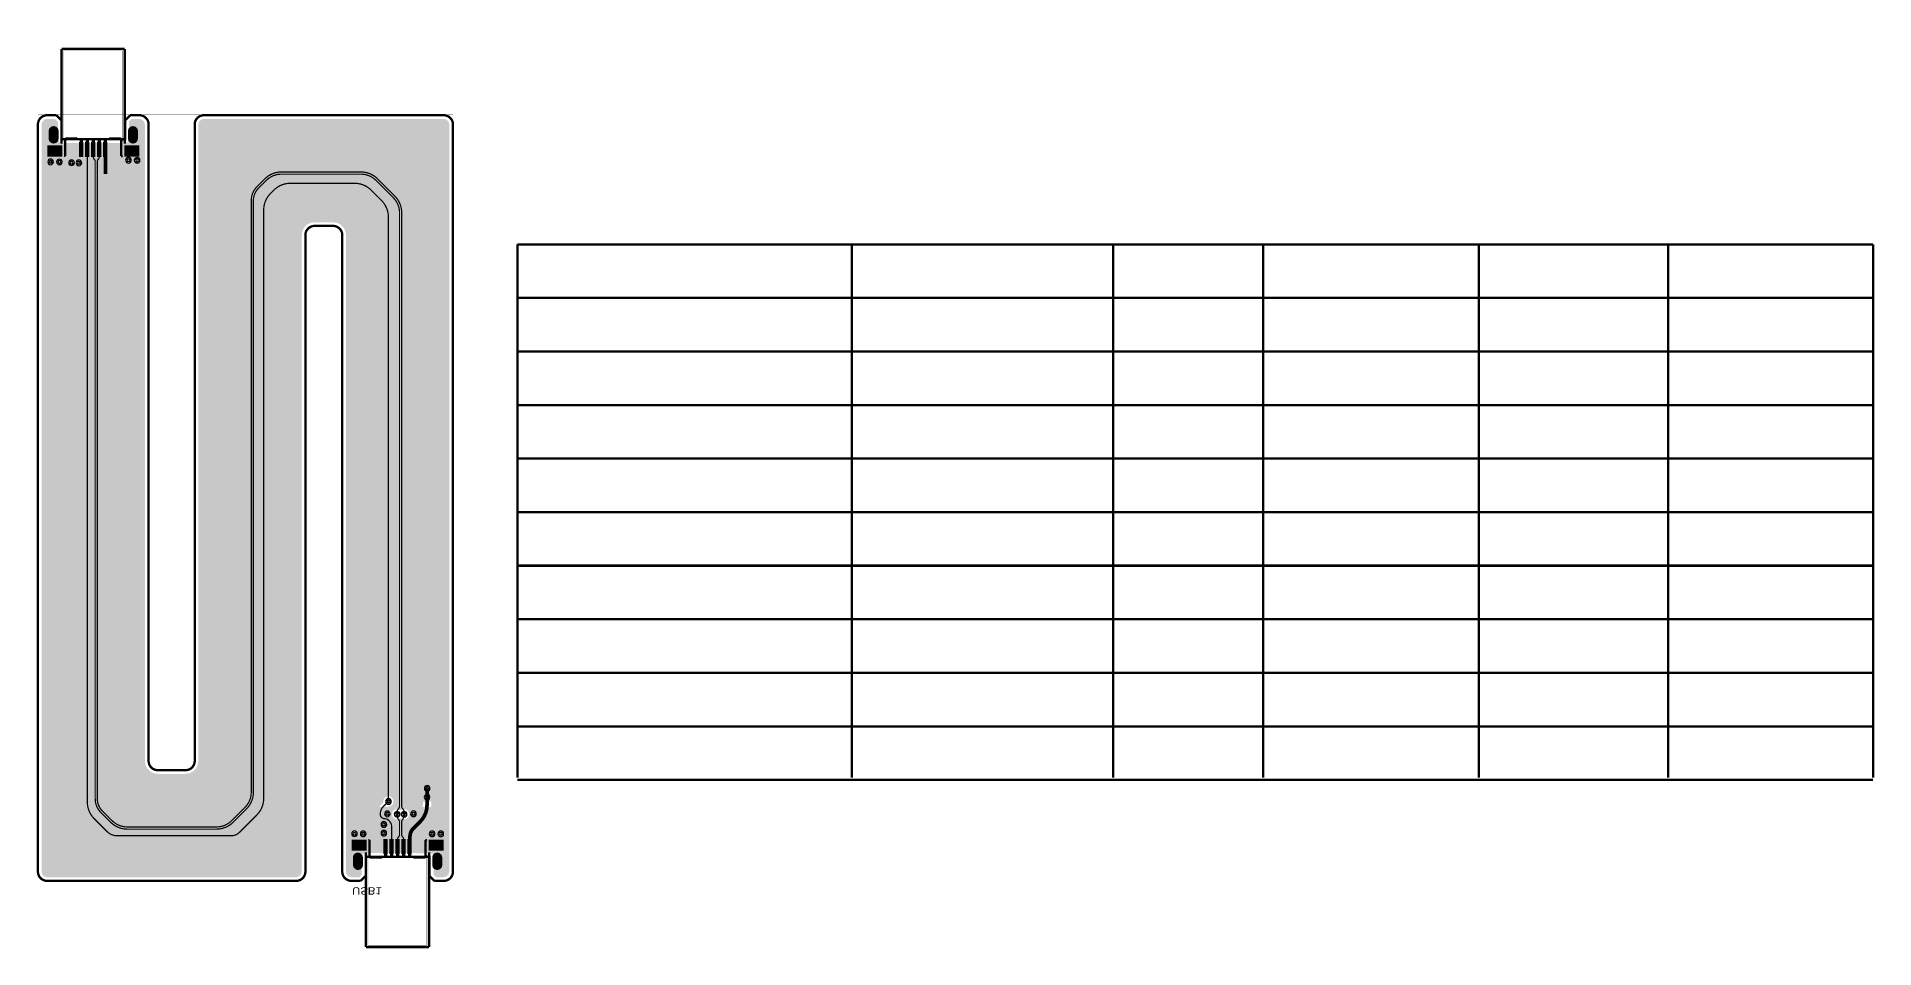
# Model space of a CAD drawing. Header units: millimetres. Extents: x -17 to 182, y -88 to 11.
import ezdxf
from ezdxf.enums import TextEntityAlignment as Align

# ---------------------------------------------------------------- set-up
doc = ezdxf.new("R2010")
doc.units = ezdxf.units.MM
doc.header["$MEASUREMENT"] = 0
for name, color, linetype, true_color in [('Board-Outline-Layer', 7, 'Continuous', 0xff00ff), ('Bottom-Layer', 7, 'Continuous', 0x0000ff), ('Bottom-Paste-Mask-Layer', 7, 'Continuous', 0x800000), ('Bottom-Silkscreen-Layer', 7, 'Continuous', 0x66cc33), ('Bottom-Solder-Mask-Layer', 7, 'Continuous', 0xaa00ff), ('Document-Layer', 7, 'Continuous', 0xffffff), ('Hole-Layer', 7, 'Continuous', 0x222222), ('Multi-Layer', 7, 'Continuous', 0xc0c0c0), ('Top-Layer', 7, 'Continuous', 0xff0000), ('Top-Paste-Mask-Layer', 7, 'Continuous', 0x808080), ('Top-Silkscreen-Layer', 7, 'Continuous', 0xffcc00), ('Top-Solder-Mask-Layer', 7, 'Continuous', 0x800080)]:
    doc.layers.add(name, color=color, linetype=linetype, true_color=true_color)
doc.styles.get("Standard").update_dxf_attribs({"font": 'arial.ttf'})

msp = doc.modelspace()

# ---------------------------------------------------------------- texts
at = {"layer": 'Bottom-Silkscreen-Layer', "text_generation_flag": 2, "width": 1.1}
msp.add_text('USB1', height=0.8, rotation=-180, dxfattribs=at).set_placement((17.07, -81.45), align=Align.BOTTOM_LEFT)

# ---------------------------------------------------------------- hatches: boundary and pattern name
at = {"layer": 'Bottom-Layer'}
for points in [[(25.5, -78), (23.73, -77.99), (23.73, -77.78), (23.78, -77.67), (23.79, -77.56), (23.79, -76.21), (23.85, -75.9), (24.03, -75.64), (24.77, -74.9), (25.23, -74.3), (25.53, -73.6), (25.65, -72.85), (25.65, -72.81), (25.65, -72.77), (25.65, -72.25), (25.75, -72.04), (25.75, -71.82), (25.66, -71.61), (25.66, -71.3), (25.76, -71.01), (25.7, -70.71), (25.5, -70.49), (25.2, -70.41), (24.91, -70.49), (24.7, -70.71), (24.64, -71.01), (24.75, -71.3), (24.75, -71.59), (24.65, -71.8), (24.65, -72.04), (24.74, -72.25), (24.74, -72.7), (24.74, -72.74), (24.73, -72.78), (24.66, -73.32), (24.46, -73.82), (24.12, -74.25), (23.38, -74.99), (23.12, -75.33), (22.95, -75.72), (22.88, -76.14), (22.83, -76.07), (22.78, -76.01), (22.77, -76), (22.77, -75.99), (22.77, -74.6), (22.87, -74.45), (22.95, -74.28), (23.18, -74.07), (23.27, -73.76), (23.17, -73.46), (22.93, -73.26), (22.61, -73.22), (22.33, -73.36), (22.04, -73.22), (21.72, -73.26), (21.48, -73.46), (21.38, -73.76), (21.47, -74.07), (21.7, -74.28), (21.78, -74.45), (21.88, -74.6), (21.88, -75.99), (21.88, -76), (21.87, -76.01), (21.79, -76.12), (21.72, -76.24), (21.7, -76.25), (21.68, -76.26), (21.68, -75.12), (21.59, -74.67), (21.34, -74.29), (21.21, -74.17), (20.97, -74), (20.68, -73.95), (20.64, -73.95), (20.55, -73.93), (20.47, -73.87), (20.46, -73.86), (20.45, -73.84), (20.45, -73.72), (20.51, -73.43), (20.68, -73.17), (20.91, -72.95), (21.19, -72.92), (21.42, -72.77), (21.55, -72.52), (21.54, -72.24), (21.4, -72), (21.16, -71.85), (20.88, -71.85), (20.63, -71.98), (20.47, -72.21), (20.45, -72.49), (20.22, -72.71), (20, -73.01), (19.85, -73.35), (19.8, -73.72), (19.8, -73.84), (19.86, -74.11), (20.01, -74.33), (20.3, -74.53), (20.64, -74.59), (20.68, -74.59), (20.72, -74.6), (20.75, -74.62), (20.88, -74.75), (20.99, -74.92), (21.03, -75.12), (21.03, -76.26), (20.95, -76.36), (20.92, -76.48), (20.92, -77.99), (18.5, -77.98), (18.3, -78.04), (18.15, -78.18), (18.09, -78.39), (18.09, -80.34), (17.83, -80.6), (17, -80.6), (16.7, -80.52), (16.48, -80.3), (16.4, -80), (16.4, -11), (16.33, -10.57), (16.14, -10.18), (15.82, -9.87), (15.43, -9.67), (15, -9.6), (13, -9.6), (12.57, -9.67), (12.18, -9.86), (11.87, -10.17), (11.67, -10.57), (11.6, -11), (11.6, -80), (11.52, -80.3), (11.3, -80.52), (11, -80.6), (-16, -80.6), (-16.3, -80.52), (-16.52, -80.3), (-16.6, -80), (-16.6, 1), (-16.52, 1.3), (-16.3, 1.52), (-16, 1.6), (-15.17, 1.6), (-14.92, 1.35), (-14.91, 1.34), (-14.91, 1.32), (-14.91, -0.61), (-14.85, -0.82), (-14.7, -0.96), (-14.5, -1.02), (-7.5, -1), (-7.3, -0.95), (-7.16, -0.8), (-7.1, -0.6), (-7.1, 1.33), (-6.83, 1.6), (-6, 1.6), (-5.7, 1.52), (-5.48, 1.3), (-5.4, 1), (-5.4, -68), (-5.33, -68.43), (-5.14, -68.82), (-4.83, -69.13), (-4.43, -69.33), (-4, -69.4), (-1, -69.4), (-0.57, -69.33), (-0.18, -69.14), (0.13, -68.82), (0.33, -68.43), (0.4, -68), (0.4, 1), (0.48, 1.3), (0.7, 1.52), (1, 1.6), (8, 1.6), (27, 1.6), (27.3, 1.52), (27.52, 1.3), (27.6, 1), (27.6, -80), (27.52, -80.3), (27.3, -80.52), (27, -80.6), (26.17, -80.6), (25.9, -80.33), (25.9, -78.4), (25.85, -78.2), (25.7, -78.05)], [(-15.8, 0.28), (-15.7, 0.57), (-15.45, 0.75), (-15.15, 0.75), (-14.9, 0.57), (-14.8, 0.28), (-14.8, -0.52), (-14.9, -0.82), (-15.15, -1), (-15.45, -1), (-15.7, -0.82), (-15.8, -0.52)], [(-7.2, 0.28), (-7.1, 0.57), (-6.85, 0.75), (-6.55, 0.75), (-6.3, 0.57), (-6.2, 0.28), (-6.2, -0.52), (-6.3, -0.82), (-6.55, -1), (-6.85, -1), (-7.1, -0.82), (-7.2, -0.52)], [(18.57, -76.58), (18.57, -77.68), (17.07, -77.68), (17.07, -76.58)], [(20.52, -78.03), (20.52, -76.53), (20.87, -76.53), (20.87, -78.03)], [(21.17, -78.03), (21.17, -76.53), (21.52, -76.53), (21.52, -78.03)], [(21.83, -78.03), (21.83, -76.53), (22.18, -76.53), (22.18, -78.03)], [(22.48, -78.03), (22.48, -76.53), (22.83, -76.53), (22.83, -78.03)], [(23.13, -78.03), (23.13, -76.53), (23.48, -76.53), (23.48, -78.03)], [(26.92, -76.58), (26.92, -77.68), (25.42, -77.68), (25.42, -76.58)], [(17.2, -78.48), (17.3, -78.18), (17.55, -78), (17.85, -78), (18.1, -78.18), (18.2, -78.48), (18.2, -79.28), (18.1, -79.57), (17.85, -79.75), (17.55, -79.75), (17.3, -79.57), (17.2, -79.28)], [(25.8, -78.48), (25.9, -78.18), (26.15, -78), (26.45, -78), (26.7, -78.18), (26.8, -78.48), (26.8, -79.28), (26.7, -79.57), (26.45, -79.75), (26.15, -79.75), (25.9, -79.57), (25.8, -79.28)]]:
    msp.add_hatch(color=256, dxfattribs=at).paths.add_polyline_path(points)
at = {"layer": 'Bottom-Paste-Mask-Layer'}
for points in [[(-15.8, 0.28), (-15.7, 0.57), (-15.45, 0.75), (-15.15, 0.75), (-14.9, 0.57), (-14.8, 0.28), (-14.8, -0.52), (-14.9, -0.82), (-15.15, -1), (-15.45, -1), (-15.7, -0.82), (-15.8, -0.52)], [(-7.2, 0.28), (-7.1, 0.57), (-6.85, 0.75), (-6.55, 0.75), (-6.3, 0.57), (-6.2, 0.28), (-6.2, -0.52), (-6.3, -0.82), (-6.55, -1), (-6.85, -1), (-7.1, -0.82), (-7.2, -0.52)], [(17.08, -77.68), (17.08, -76.58), (18.57, -76.58), (18.57, -77.68)], [(20.52, -78.48), (20.52, -76.48), (20.87, -76.48), (20.87, -78.48)], [(21.18, -78.48), (21.18, -76.48), (21.53, -76.48), (21.53, -78.48)], [(21.83, -78.48), (21.83, -76.48), (22.18, -76.48), (22.18, -78.48)], [(22.48, -78.48), (22.48, -76.48), (22.83, -76.48), (22.83, -78.48)], [(23.13, -78.48), (23.13, -76.48), (23.48, -76.48), (23.48, -78.48)], [(25.42, -77.68), (25.42, -76.58), (26.93, -76.58), (26.93, -77.68)], [(17.69, -79.78), (17.66, -79.77), (17.64, -79.77), (17.61, -79.77), (17.59, -79.76), (17.56, -79.76), (17.54, -79.75), (17.52, -79.74), (17.49, -79.73), (17.47, -79.72), (17.45, -79.71), (17.43, -79.7), (17.41, -79.68), (17.39, -79.67), (17.37, -79.65), (17.35, -79.63), (17.33, -79.62), (17.32, -79.6), (17.3, -79.58), (17.29, -79.56), (17.27, -79.54), (17.26, -79.51), (17.25, -79.49), (17.24, -79.47), (17.23, -79.45), (17.22, -79.42), (17.22, -79.4), (17.21, -79.37), (17.21, -79.35), (17.2, -79.32), (17.2, -79.3), (17.2, -79.28), (17.2, -78.48), (17.2, -78.45), (17.2, -78.43), (17.21, -78.4), (17.21, -78.38), (17.22, -78.35), (17.22, -78.33), (17.23, -78.3), (17.24, -78.28), (17.25, -78.26), (17.26, -78.24), (17.27, -78.21), (17.29, -78.19), (17.3, -78.17), (17.32, -78.15), (17.33, -78.14), (17.35, -78.12), (17.37, -78.1), (17.39, -78.08), (17.41, -78.07), (17.43, -78.06), (17.45, -78.04), (17.47, -78.03), (17.49, -78.02), (17.52, -78.01), (17.54, -78), (17.56, -77.99), (17.59, -77.99), (17.61, -77.98), (17.64, -77.98), (17.66, -77.98), (17.69, -77.98), (17.71, -77.98), (17.74, -77.98), (17.76, -77.98), (17.79, -77.98), (17.81, -77.99), (17.84, -77.99), (17.86, -78), (17.88, -78.01), (17.91, -78.02), (17.93, -78.03), (17.95, -78.04), (17.97, -78.06), (17.99, -78.07), (18.01, -78.08), (18.03, -78.1), (18.05, -78.12), (18.07, -78.14), (18.08, -78.15), (18.1, -78.17), (18.11, -78.19), (18.13, -78.21), (18.14, -78.24), (18.15, -78.26), (18.16, -78.28), (18.17, -78.3), (18.18, -78.33), (18.18, -78.35), (18.19, -78.38), (18.19, -78.4), (18.2, -78.43), (18.2, -78.45), (18.2, -78.48), (18.2, -79.28), (18.2, -79.3), (18.2, -79.32), (18.19, -79.35), (18.19, -79.37), (18.18, -79.4), (18.18, -79.42), (18.17, -79.45), (18.16, -79.47), (18.15, -79.49), (18.14, -79.51), (18.13, -79.54), (18.11, -79.56), (18.1, -79.58), (18.08, -79.6), (18.07, -79.62), (18.05, -79.63), (18.03, -79.65), (18.01, -79.67), (17.99, -79.68), (17.97, -79.7), (17.95, -79.71), (17.93, -79.72), (17.91, -79.73), (17.88, -79.74), (17.86, -79.75), (17.84, -79.76), (17.81, -79.76), (17.79, -79.77), (17.76, -79.77), (17.74, -79.77), (17.71, -79.78)], [(17.2, -78.48), (17.3, -78.18), (17.55, -78), (17.85, -78), (18.1, -78.18), (18.2, -78.48), (18.2, -79.28), (18.1, -79.57), (17.85, -79.75), (17.55, -79.75), (17.3, -79.57), (17.2, -79.28)], [(26.29, -79.78), (26.26, -79.77), (26.24, -79.77), (26.21, -79.77), (26.19, -79.76), (26.16, -79.76), (26.14, -79.75), (26.12, -79.74), (26.09, -79.73), (26.07, -79.72), (26.05, -79.71), (26.03, -79.7), (26.01, -79.68), (25.99, -79.67), (25.97, -79.65), (25.95, -79.63), (25.93, -79.62), (25.92, -79.6), (25.9, -79.58), (25.89, -79.56), (25.87, -79.54), (25.86, -79.51), (25.85, -79.49), (25.84, -79.47), (25.83, -79.45), (25.82, -79.42), (25.82, -79.4), (25.81, -79.37), (25.81, -79.35), (25.8, -79.32), (25.8, -79.3), (25.8, -79.28), (25.8, -78.48), (25.8, -78.45), (25.8, -78.43), (25.81, -78.4), (25.81, -78.38), (25.82, -78.35), (25.82, -78.33), (25.83, -78.3), (25.84, -78.28), (25.85, -78.26), (25.86, -78.24), (25.87, -78.21), (25.89, -78.19), (25.9, -78.17), (25.92, -78.15), (25.93, -78.14), (25.95, -78.12), (25.97, -78.1), (25.99, -78.08), (26.01, -78.07), (26.03, -78.06), (26.05, -78.04), (26.07, -78.03), (26.09, -78.02), (26.12, -78.01), (26.14, -78), (26.16, -77.99), (26.19, -77.99), (26.21, -77.98), (26.24, -77.98), (26.26, -77.98), (26.29, -77.98), (26.31, -77.98), (26.34, -77.98), (26.36, -77.98), (26.39, -77.98), (26.41, -77.99), (26.44, -77.99), (26.46, -78), (26.48, -78.01), (26.51, -78.02), (26.53, -78.03), (26.55, -78.04), (26.57, -78.06), (26.59, -78.07), (26.61, -78.08), (26.63, -78.1), (26.65, -78.12), (26.67, -78.14), (26.68, -78.15), (26.7, -78.17), (26.71, -78.19), (26.73, -78.21), (26.74, -78.24), (26.75, -78.26), (26.76, -78.28), (26.77, -78.3), (26.78, -78.33), (26.78, -78.35), (26.79, -78.38), (26.79, -78.4), (26.8, -78.43), (26.8, -78.45), (26.8, -78.48), (26.8, -79.28), (26.8, -79.3), (26.8, -79.32), (26.79, -79.35), (26.79, -79.37), (26.78, -79.4), (26.78, -79.42), (26.77, -79.45), (26.76, -79.47), (26.75, -79.49), (26.74, -79.51), (26.73, -79.54), (26.71, -79.56), (26.7, -79.58), (26.68, -79.6), (26.67, -79.62), (26.65, -79.63), (26.63, -79.65), (26.61, -79.67), (26.59, -79.68), (26.57, -79.7), (26.55, -79.71), (26.53, -79.72), (26.51, -79.73), (26.48, -79.74), (26.46, -79.75), (26.44, -79.76), (26.41, -79.76), (26.39, -79.77), (26.36, -79.77), (26.34, -79.77), (26.31, -79.78)], [(25.8, -78.48), (25.9, -78.18), (26.15, -78), (26.45, -78), (26.7, -78.18), (26.8, -78.48), (26.8, -79.28), (26.7, -79.57), (26.45, -79.75), (26.15, -79.75), (25.9, -79.57), (25.8, -79.28)]]:
    msp.add_hatch(color=256, dxfattribs=at).paths.add_polyline_path(points)
at = {"layer": 'Bottom-Solder-Mask-Layer'}
for points in [[(-15.85, 0.28), (-15.78, 0.55), (-15.58, 0.75), (-15.3, 0.83), (-15.02, 0.75), (-14.82, 0.55), (-14.75, 0.28), (-14.75, -0.52), (-14.82, -0.8), (-15.02, -1), (-15.3, -1.08), (-15.58, -1), (-15.78, -0.8), (-15.85, -0.52)], [(-7.25, 0.28), (-7.18, 0.55), (-6.98, 0.75), (-6.7, 0.83), (-6.42, 0.75), (-6.22, 0.55), (-6.15, 0.28), (-6.15, -0.52), (-6.22, -0.8), (-6.42, -1), (-6.7, -1.08), (-6.98, -1), (-7.18, -0.8), (-7.25, -0.52)], [(18.63, -76.52), (18.63, -77.73), (17.02, -77.73), (17.02, -76.52)], [(20.47, -78.08), (20.47, -76.47), (20.93, -76.47), (20.93, -78.08)], [(21.12, -78.08), (21.12, -76.47), (21.58, -76.47), (21.58, -78.08)], [(21.77, -78.08), (21.77, -76.47), (22.23, -76.47), (22.23, -78.08)], [(22.42, -78.08), (22.42, -76.47), (22.88, -76.47), (22.88, -78.08)], [(23.07, -78.08), (23.07, -76.47), (23.53, -76.47), (23.53, -78.08)], [(26.98, -76.52), (26.98, -77.73), (25.37, -77.73), (25.37, -76.52)], [(17.15, -78.48), (17.22, -78.2), (17.42, -78), (17.7, -77.92), (17.98, -78), (18.18, -78.2), (18.25, -78.48), (18.25, -79.28), (18.18, -79.55), (17.98, -79.75), (17.7, -79.83), (17.42, -79.75), (17.22, -79.55), (17.15, -79.28)], [(25.75, -78.48), (25.82, -78.2), (26.02, -78), (26.3, -77.92), (26.58, -78), (26.78, -78.2), (26.85, -78.48), (26.85, -79.28), (26.78, -79.55), (26.58, -79.75), (26.3, -79.83), (26.02, -79.75), (25.82, -79.55), (25.75, -79.28)]]:
    msp.add_hatch(color=256, dxfattribs=at).paths.add_polyline_path(points)
at = {"layer": 'Document-Layer'}
for points in [[(-14.43, -0.8), (-14.43, 9.1), (-14.39, 9.19), (-14.3, 9.23), (-7.7, 9.23), (-7.61, 9.19), (-7.57, 9.1), (-7.57, -0.8), (-7.64, -0.91), (-7.76, -0.91), (-7.83, -0.8), (-7.83, 8.97), (-14.17, 8.97), (-14.17, -0.8), (-14.24, -0.91), (-14.36, -0.91)], [(18.57, -78.2), (18.57, -88.1), (18.61, -88.19), (18.7, -88.23), (25.3, -88.23), (25.39, -88.19), (25.43, -88.1), (25.43, -78.2), (25.36, -78.09), (25.24, -78.09), (25.17, -78.2), (25.17, -87.97), (18.83, -87.97), (18.83, -78.2), (18.76, -78.09), (18.64, -78.09)]]:
    msp.add_hatch(color=256, dxfattribs=at).paths.add_polyline_path(points)
at = {"layer": 'Hole-Layer'}
for points in [[(-15.6, 0.18), (-15.51, 0.39), (-15.3, 0.48), (-15.09, 0.39), (-15, 0.18), (-15, -0.42), (-15.09, -0.64), (-15.3, -0.72), (-15.51, -0.64), (-15.6, -0.42)], [(-7, 0.18), (-6.91, 0.39), (-6.7, 0.48), (-6.49, 0.39), (-6.4, 0.18), (-6.4, -0.42), (-6.49, -0.64), (-6.7, -0.72), (-6.91, -0.64), (-7, -0.42)], [(17.4, -78.58), (17.49, -78.36), (17.7, -78.28), (17.91, -78.36), (18, -78.58), (18, -79.18), (17.91, -79.39), (17.7, -79.48), (17.49, -79.39), (17.4, -79.18)], [(26, -78.58), (26.09, -78.36), (26.3, -78.28), (26.51, -78.36), (26.6, -78.58), (26.6, -79.18), (26.51, -79.39), (26.3, -79.48), (26.09, -79.39), (26, -79.18)]]:
    msp.add_hatch(color=256, dxfattribs=at).paths.add_polyline_path(points)
at = {"layer": 'Multi-Layer'}
for points in [[(-15.8, 0.28), (-15.7, 0.57), (-15.45, 0.75), (-15.15, 0.75), (-14.9, 0.57), (-14.8, 0.28), (-14.8, -0.52), (-14.9, -0.82), (-15.15, -1), (-15.45, -1), (-15.7, -0.82), (-15.8, -0.52)], [(-15.8, 0.28), (-15.7, 0.57), (-15.45, 0.75), (-15.15, 0.75), (-14.9, 0.57), (-14.8, 0.28), (-14.8, -0.52), (-14.9, -0.82), (-15.15, -1), (-15.45, -1), (-15.7, -0.82), (-15.8, -0.52)], [(-15.8, 0.28), (-15.7, 0.57), (-15.45, 0.75), (-15.15, 0.75), (-14.9, 0.57), (-14.8, 0.28), (-14.8, -0.52), (-14.9, -0.82), (-15.15, -1), (-15.45, -1), (-15.7, -0.82), (-15.8, -0.52)], [(-7.2, 0.28), (-7.1, 0.57), (-6.85, 0.75), (-6.55, 0.75), (-6.3, 0.57), (-6.2, 0.28), (-6.2, -0.52), (-6.3, -0.82), (-6.55, -1), (-6.85, -1), (-7.1, -0.82), (-7.2, -0.52)], [(-7.2, 0.28), (-7.1, 0.57), (-6.85, 0.75), (-6.55, 0.75), (-6.3, 0.57), (-6.2, 0.28), (-6.2, -0.52), (-6.3, -0.82), (-6.55, -1), (-6.85, -1), (-7.1, -0.82), (-7.2, -0.52)], [(-7.2, 0.28), (-7.1, 0.57), (-6.85, 0.75), (-6.55, 0.75), (-6.3, 0.57), (-6.2, 0.28), (-6.2, -0.52), (-6.3, -0.82), (-6.55, -1), (-6.85, -1), (-7.1, -0.82), (-7.2, -0.52)], [(17.2, -78.48), (17.3, -78.18), (17.55, -78), (17.85, -78), (18.1, -78.18), (18.2, -78.48), (18.2, -79.28), (18.1, -79.57), (17.85, -79.75), (17.55, -79.75), (17.3, -79.57), (17.2, -79.28)], [(17.2, -78.48), (17.3, -78.18), (17.55, -78), (17.85, -78), (18.1, -78.18), (18.2, -78.48), (18.2, -79.28), (18.1, -79.57), (17.85, -79.75), (17.55, -79.75), (17.3, -79.57), (17.2, -79.28)], [(17.2, -78.48), (17.3, -78.18), (17.55, -78), (17.85, -78), (18.1, -78.18), (18.2, -78.48), (18.2, -79.28), (18.1, -79.57), (17.85, -79.75), (17.55, -79.75), (17.3, -79.57), (17.2, -79.28)], [(25.8, -78.48), (25.9, -78.18), (26.15, -78), (26.45, -78), (26.7, -78.18), (26.8, -78.48), (26.8, -79.28), (26.7, -79.57), (26.45, -79.75), (26.15, -79.75), (25.9, -79.57), (25.8, -79.28)], [(25.8, -78.48), (25.9, -78.18), (26.15, -78), (26.45, -78), (26.7, -78.18), (26.8, -78.48), (26.8, -79.28), (26.7, -79.57), (26.45, -79.75), (26.15, -79.75), (25.9, -79.57), (25.8, -79.28)], [(25.8, -78.48), (25.9, -78.18), (26.15, -78), (26.45, -78), (26.7, -78.18), (26.8, -78.48), (26.8, -79.28), (26.7, -79.57), (26.45, -79.75), (26.15, -79.75), (25.9, -79.57), (25.8, -79.28)]]:
    msp.add_hatch(color=256, dxfattribs=at).paths.add_polyline_path(points)
at = {"layer": 'Top-Layer'}
for points in [[(-12.31, -2.83), (-12.31, -3.65), (-16.6, -3.65), (-16.6, 1), (-16.52, 1.3), (-16.3, 1.52), (-16, 1.6), (-15.17, 1.6), (-14.83, 1.26), (-14.83, -0.6), (-14.78, -0.8), (-14.63, -0.95), (-14.43, -1), (-12.43, -1), (-12.43, -2.48), (-12.4, -2.66)], [(-15.8, 0.28), (-15.7, 0.57), (-15.45, 0.75), (-15.15, 0.75), (-14.9, 0.57), (-14.8, 0.28), (-14.8, -0.52), (-14.9, -0.82), (-15.15, -1), (-15.45, -1), (-15.7, -0.82), (-15.8, -0.52)], [(-9.89, -4.25), (-5.4, -4.25), (-5.4, -68), (-5.33, -68.43), (-5.14, -68.82), (-4.83, -69.13), (-4.43, -69.33), (-4, -69.4), (-1, -69.4), (-0.57, -69.33), (-0.18, -69.14), (0.13, -68.82), (0.33, -68.43), (0.4, -68), (0.4, 1), (0.48, 1.3), (0.7, 1.52), (1, 1.6), (8, 1.6), (27, 1.6), (27.3, 1.52), (27.52, 1.3), (27.6, 1), (27.6, -72.4), (23.11, -72.4), (23.11, -8.57), (23.05, -7.94), (22.87, -7.34), (22.57, -6.79), (22.17, -6.3), (20.29, -4.42), (19.81, -4.02), (19.25, -3.72), (18.65, -3.54), (18.02, -3.48), (9.4, -3.48), (8.78, -3.54), (8.17, -3.72), (7.62, -4.02), (7.13, -4.42), (6.28, -5.27), (5.83, -5.86), (5.55, -6.54), (5.46, -7.27), (5.46, -71.4), (5.4, -71.82), (5.24, -72.22), (4.98, -72.56), (3.53, -74), (3.19, -74.26), (2.79, -74.43), (2.37, -74.48), (-7.32, -74.48), (-7.74, -74.43), (-8.14, -74.26), (-8.48, -74), (-9.54, -72.94), (-9.8, -72.56), (-9.89, -72.11)], [(-5.4, -3.65), (-8.86, -3.65), (-8.86, -1.56), (-8.87, -1.4), (-8.92, -1.25), (-8.92, -1), (-7.53, -1), (-7.33, -0.95), (-7.18, -0.8), (-7.13, -0.6), (-7.13, 1.3), (-6.83, 1.6), (-6, 1.6), (-5.7, 1.52), (-5.48, 1.3), (-5.4, 1)], [(-7.2, 0.28), (-7.1, 0.57), (-6.85, 0.75), (-6.55, 0.75), (-6.3, 0.57), (-6.2, 0.28), (-6.2, -0.52), (-6.3, -0.82), (-6.55, -1), (-6.85, -1), (-7.1, -0.82), (-7.2, -0.52)], [(-14.43, -1.33), (-14.43, -2.43), (-15.93, -2.43), (-15.93, -1.33)], [(-12.48, -2.48), (-12.48, -0.98), (-12.13, -0.98), (-12.13, -2.48)], [(-11.83, -2.48), (-11.83, -0.98), (-11.48, -0.98), (-11.48, -2.48)], [(-11.17, -2.48), (-11.17, -0.98), (-10.82, -0.98), (-10.82, -2.48)], [(-10.52, -2.48), (-10.52, -0.98), (-10.17, -0.98), (-10.17, -2.48)], [(-9.87, -2.48), (-9.87, -0.98), (-9.52, -0.98), (-9.52, -2.48)], [(-6.08, -1.33), (-6.08, -2.43), (-7.58, -2.43), (-7.58, -1.33)], [(23, -73.29), (22.93, -73.14), (22.83, -73), (27.6, -73), (27.6, -80), (27.52, -80.3), (27.3, -80.52), (27, -80.6), (26.17, -80.6), (25.9, -80.33), (25.9, -78.4), (25.85, -78.2), (25.7, -78.05), (25.5, -78), (18.5, -77.98), (18.3, -78.04), (18.15, -78.18), (18.09, -78.39), (18.09, -80.34), (17.83, -80.6), (17, -80.6), (16.7, -80.52), (16.48, -80.3), (16.4, -80), (16.4, -73), (21.82, -73), (21.72, -73.14), (21.65, -73.29), (21.44, -73.52), (21.38, -73.82), (21.5, -74.11), (21.74, -74.3), (22.05, -74.33), (22.33, -74.19), (22.6, -74.33), (22.91, -74.3), (23.16, -74.11), (23.27, -73.82), (23.21, -73.52)], [(17.2, -78.48), (17.3, -78.18), (17.55, -78), (17.85, -78), (18.1, -78.18), (18.2, -78.48), (18.2, -79.28), (18.1, -79.57), (17.85, -79.75), (17.55, -79.75), (17.3, -79.57), (17.2, -79.28)], [(25.8, -78.48), (25.9, -78.18), (26.15, -78), (26.45, -78), (26.7, -78.18), (26.8, -78.48), (26.8, -79.28), (26.7, -79.57), (26.45, -79.75), (26.15, -79.75), (25.9, -79.57), (25.8, -79.28)]]:
    msp.add_hatch(color=256, dxfattribs=at).paths.add_polyline_path(points)
at = {"layer": 'Top-Paste-Mask-Layer'}
for points in [[(-15.31, 0.77), (-15.34, 0.77), (-15.36, 0.77), (-15.39, 0.77), (-15.41, 0.76), (-15.44, 0.76), (-15.46, 0.75), (-15.48, 0.74), (-15.51, 0.73), (-15.53, 0.72), (-15.55, 0.71), (-15.57, 0.7), (-15.59, 0.68), (-15.61, 0.67), (-15.63, 0.65), (-15.65, 0.63), (-15.67, 0.62), (-15.68, 0.6), (-15.7, 0.58), (-15.71, 0.56), (-15.73, 0.54), (-15.74, 0.51), (-15.75, 0.49), (-15.76, 0.47), (-15.77, 0.45), (-15.78, 0.42), (-15.78, 0.4), (-15.79, 0.37), (-15.79, 0.35), (-15.8, 0.32), (-15.8, 0.3), (-15.8, 0.28), (-15.8, -0.52), (-15.8, -0.55), (-15.8, -0.57), (-15.79, -0.6), (-15.79, -0.62), (-15.78, -0.65), (-15.78, -0.67), (-15.77, -0.7), (-15.76, -0.72), (-15.75, -0.74), (-15.74, -0.76), (-15.73, -0.79), (-15.71, -0.81), (-15.7, -0.83), (-15.68, -0.85), (-15.67, -0.87), (-15.65, -0.88), (-15.63, -0.9), (-15.61, -0.92), (-15.59, -0.93), (-15.57, -0.94), (-15.55, -0.96), (-15.53, -0.97), (-15.51, -0.98), (-15.48, -0.99), (-15.46, -1), (-15.44, -1.01), (-15.41, -1.01), (-15.39, -1.02), (-15.36, -1.02), (-15.34, -1.02), (-15.31, -1.02), (-15.29, -1.02), (-15.26, -1.02), (-15.24, -1.02), (-15.21, -1.02), (-15.19, -1.01), (-15.16, -1.01), (-15.14, -1), (-15.12, -0.99), (-15.09, -0.98), (-15.07, -0.97), (-15.05, -0.96), (-15.03, -0.94), (-15.01, -0.93), (-14.99, -0.92), (-14.97, -0.9), (-14.95, -0.88), (-14.93, -0.87), (-14.92, -0.85), (-14.9, -0.83), (-14.89, -0.81), (-14.87, -0.79), (-14.86, -0.76), (-14.85, -0.74), (-14.84, -0.72), (-14.83, -0.7), (-14.82, -0.67), (-14.82, -0.65), (-14.81, -0.62), (-14.81, -0.6), (-14.8, -0.57), (-14.8, -0.55), (-14.8, -0.52), (-14.8, 0.28), (-14.8, 0.3), (-14.8, 0.32), (-14.81, 0.35), (-14.81, 0.37), (-14.82, 0.4), (-14.82, 0.42), (-14.83, 0.45), (-14.84, 0.47), (-14.85, 0.49), (-14.86, 0.51), (-14.87, 0.54), (-14.89, 0.56), (-14.9, 0.58), (-14.92, 0.6), (-14.93, 0.62), (-14.95, 0.63), (-14.97, 0.65), (-14.99, 0.67), (-15.01, 0.68), (-15.03, 0.7), (-15.05, 0.71), (-15.07, 0.72), (-15.09, 0.73), (-15.12, 0.74), (-15.14, 0.75), (-15.16, 0.76), (-15.19, 0.76), (-15.21, 0.77), (-15.24, 0.77), (-15.26, 0.77), (-15.29, 0.77)], [(-15.8, 0.28), (-15.7, 0.57), (-15.45, 0.75), (-15.15, 0.75), (-14.9, 0.57), (-14.8, 0.28), (-14.8, -0.52), (-14.9, -0.82), (-15.15, -1), (-15.45, -1), (-15.7, -0.82), (-15.8, -0.52)], [(-6.71, 0.77), (-6.74, 0.77), (-6.76, 0.77), (-6.79, 0.77), (-6.81, 0.76), (-6.84, 0.76), (-6.86, 0.75), (-6.88, 0.74), (-6.91, 0.73), (-6.93, 0.72), (-6.95, 0.71), (-6.97, 0.7), (-6.99, 0.68), (-7.01, 0.67), (-7.03, 0.65), (-7.05, 0.63), (-7.07, 0.62), (-7.08, 0.6), (-7.1, 0.58), (-7.11, 0.56), (-7.13, 0.54), (-7.14, 0.51), (-7.15, 0.49), (-7.16, 0.47), (-7.17, 0.45), (-7.18, 0.42), (-7.18, 0.4), (-7.19, 0.37), (-7.19, 0.35), (-7.2, 0.32), (-7.2, 0.3), (-7.2, 0.28), (-7.2, -0.52), (-7.2, -0.55), (-7.2, -0.57), (-7.19, -0.6), (-7.19, -0.62), (-7.18, -0.65), (-7.18, -0.67), (-7.17, -0.7), (-7.16, -0.72), (-7.15, -0.74), (-7.14, -0.76), (-7.13, -0.79), (-7.11, -0.81), (-7.1, -0.83), (-7.08, -0.85), (-7.07, -0.87), (-7.05, -0.88), (-7.03, -0.9), (-7.01, -0.92), (-6.99, -0.93), (-6.97, -0.94), (-6.95, -0.96), (-6.93, -0.97), (-6.91, -0.98), (-6.88, -0.99), (-6.86, -1), (-6.84, -1.01), (-6.81, -1.01), (-6.79, -1.02), (-6.76, -1.02), (-6.74, -1.02), (-6.71, -1.02), (-6.69, -1.02), (-6.66, -1.02), (-6.64, -1.02), (-6.61, -1.02), (-6.59, -1.01), (-6.56, -1.01), (-6.54, -1), (-6.52, -0.99), (-6.49, -0.98), (-6.47, -0.97), (-6.45, -0.96), (-6.43, -0.94), (-6.41, -0.93), (-6.39, -0.92), (-6.37, -0.9), (-6.35, -0.88), (-6.33, -0.87), (-6.32, -0.85), (-6.3, -0.83), (-6.29, -0.81), (-6.27, -0.79), (-6.26, -0.76), (-6.25, -0.74), (-6.24, -0.72), (-6.23, -0.7), (-6.22, -0.67), (-6.22, -0.65), (-6.21, -0.62), (-6.21, -0.6), (-6.2, -0.57), (-6.2, -0.55), (-6.2, -0.52), (-6.2, 0.28), (-6.2, 0.3), (-6.2, 0.32), (-6.21, 0.35), (-6.21, 0.37), (-6.22, 0.4), (-6.22, 0.42), (-6.23, 0.45), (-6.24, 0.47), (-6.25, 0.49), (-6.26, 0.51), (-6.27, 0.54), (-6.29, 0.56), (-6.3, 0.58), (-6.32, 0.6), (-6.33, 0.62), (-6.35, 0.63), (-6.37, 0.65), (-6.39, 0.67), (-6.41, 0.68), (-6.43, 0.7), (-6.45, 0.71), (-6.47, 0.72), (-6.49, 0.73), (-6.52, 0.74), (-6.54, 0.75), (-6.56, 0.76), (-6.59, 0.76), (-6.61, 0.77), (-6.64, 0.77), (-6.66, 0.77), (-6.69, 0.77)], [(-7.2, 0.28), (-7.1, 0.57), (-6.85, 0.75), (-6.55, 0.75), (-6.3, 0.57), (-6.2, 0.28), (-6.2, -0.52), (-6.3, -0.82), (-6.55, -1), (-6.85, -1), (-7.1, -0.82), (-7.2, -0.52)], [(-15.93, -1.33), (-15.93, -2.43), (-14.43, -2.43), (-14.43, -1.33)], [(-12.48, -0.52), (-12.48, -2.52), (-12.13, -2.52), (-12.13, -0.52)], [(-11.83, -0.52), (-11.83, -2.52), (-11.48, -2.52), (-11.48, -0.52)], [(-11.18, -0.52), (-11.18, -2.52), (-10.83, -2.52), (-10.83, -0.52)], [(-10.53, -0.52), (-10.53, -2.52), (-10.18, -2.52), (-10.18, -0.52)], [(-9.88, -0.52), (-9.88, -2.52), (-9.53, -2.52), (-9.53, -0.52)], [(-7.58, -1.33), (-7.58, -2.43), (-6.08, -2.43), (-6.08, -1.33)], [(17.2, -78.48), (17.3, -78.18), (17.55, -78), (17.85, -78), (18.1, -78.18), (18.2, -78.48), (18.2, -79.28), (18.1, -79.57), (17.85, -79.75), (17.55, -79.75), (17.3, -79.57), (17.2, -79.28)], [(25.8, -78.48), (25.9, -78.18), (26.15, -78), (26.45, -78), (26.7, -78.18), (26.8, -78.48), (26.8, -79.28), (26.7, -79.57), (26.45, -79.75), (26.15, -79.75), (25.9, -79.57), (25.8, -79.28)]]:
    msp.add_hatch(color=256, dxfattribs=at).paths.add_polyline_path(points)
at = {"layer": 'Top-Solder-Mask-Layer'}
for points in [[(-15.85, 0.28), (-15.78, 0.55), (-15.58, 0.75), (-15.3, 0.83), (-15.02, 0.75), (-14.82, 0.55), (-14.75, 0.28), (-14.75, -0.52), (-14.82, -0.8), (-15.02, -1), (-15.3, -1.08), (-15.58, -1), (-15.78, -0.8), (-15.85, -0.52)], [(-7.25, 0.28), (-7.18, 0.55), (-6.98, 0.75), (-6.7, 0.83), (-6.42, 0.75), (-6.22, 0.55), (-6.15, 0.28), (-6.15, -0.52), (-6.22, -0.8), (-6.42, -1), (-6.7, -1.08), (-6.98, -1), (-7.18, -0.8), (-7.25, -0.52)], [(-14.37, -1.27), (-14.37, -2.48), (-15.98, -2.48), (-15.98, -1.27)], [(-12.53, -2.53), (-12.53, -0.92), (-12.07, -0.92), (-12.07, -2.53)], [(-11.88, -2.53), (-11.88, -0.92), (-11.42, -0.92), (-11.42, -2.53)], [(-11.23, -2.53), (-11.23, -0.92), (-10.77, -0.92), (-10.77, -2.53)], [(-10.58, -2.53), (-10.58, -0.92), (-10.12, -0.92), (-10.12, -2.53)], [(-9.93, -2.53), (-9.93, -0.92), (-9.47, -0.92), (-9.47, -2.53)], [(-6.02, -1.27), (-6.02, -2.48), (-7.63, -2.48), (-7.63, -1.27)], [(17.15, -78.48), (17.22, -78.2), (17.42, -78), (17.7, -77.92), (17.98, -78), (18.18, -78.2), (18.25, -78.48), (18.25, -79.28), (18.18, -79.55), (17.98, -79.75), (17.7, -79.83), (17.42, -79.75), (17.22, -79.55), (17.15, -79.28)], [(25.75, -78.48), (25.82, -78.2), (26.02, -78), (26.3, -77.92), (26.58, -78), (26.78, -78.2), (26.85, -78.48), (26.85, -79.28), (26.78, -79.55), (26.58, -79.75), (26.3, -79.83), (26.02, -79.75), (25.82, -79.55), (25.75, -79.28)]]:
    msp.add_hatch(color=256, dxfattribs=at).paths.add_polyline_path(points)

# ---------------------------------------------------------------- linework, layer by layer
at = {"layer": 'Board-Outline-Layer', "const_width": 0.254}
for points in [[(-16, 2, 0.415), (-17, 1)], [(-14.43, 1.39, 0.199), (-14.46, 1.46), (-15, 2)], [(-7.53, 1.4, -0.199), (-7.48, 1.52), (-7, 2)], [(-5, 1, 0.415), (-6, 2)], [(1, 2, 0.415), (0, 1)], [(28, 1, 0.415), (27, 2)], [(13, -10, 0.415), (12, -11)], [(16, -11, 0.415), (15, -10)], [(-5, -68, 0.415), (-4, -69)], [(-1, -69, 0.415), (0, -68)], [(-17, -80, 0.415), (-16, -81)], [(11, -81, 0.415), (12, -80)], [(16, -80, 0.415), (17, -81)], [(18, -81), (18.54, -80.46, 0.199), (18.57, -80.39)], [(25.47, -80.4, 0.199), (25.52, -80.52), (26, -81)], [(27, -81, 0.415), (28, -80)]]:
    msp.add_lwpolyline(points, format="xyb", dxfattribs=at)
for points in [[(-15, 2), (-16, 2)], [(-7, 2), (-6, 2)], [(1, 2), (8, 2)], [(8, 2), (27, 2)], [(-17, 1), (-17, -80)], [(-14.43, 1.39), (-14.43, -0.6), (-7.53, -0.6), (-7.53, 1.4)], [(-14.43, 1.39), (-14.43, -0.6), (-7.53, -0.6), (-7.53, 1.4)], [(-5, 1), (-5, -68)], [(0, 1), (0, -68)], [(28, 1), (28, -80)], [(13, -10), (15, -10)], [(12, -11), (12, -80)], [(16, -11), (16, -80)], [(-4, -69), (-1, -69)], [(18.57, -80.39), (18.57, -78.4), (25.47, -78.4), (25.47, -80.4)], [(18.57, -80.39), (18.57, -78.4), (25.47, -78.4), (25.47, -80.4)], [(-16, -81), (11, -81)], [(18, -81), (17, -81)], [(26, -81), (27, -81)]]:
    msp.add_lwpolyline(points, dxfattribs=at)
at = {"layer": 'Bottom-Layer', "const_width": 0.00508}
msp.add_lwpolyline([(-17, -81.28), (-17, 2), (27.92, 2), (27.92, -81.28)], close=True, dxfattribs=at)
at = {"layer": 'Bottom-Layer'}
for points, const_width in [([(25.2, -71.92), (25.2, -70.97)], 0.4), ([(25.2, -71.93), (25.2, -71.92)], 0.4), ([(25.2, -72.77), (25.2, -71.93)], 0.4), ([(20.13, -73.72), (20.13, -73.84)], 0.135), ([(21, -72.39), (20.45, -72.94)], 0.135), ([(21.94, -73.84), (21.94, -73.78)], 0.135), ([(22.71, -73.84), (22.71, -73.78)], 0.135), ([(25.19, -72.78), (25.2, -72.77)], 0.4), ([(20.64, -74.27), (20.68, -74.27)], 0.135), ([(20.98, -74.4), (21.11, -74.52)], 0.135), ([(21.35, -75.12), (21.35, -77.47)], 0.135), ([(22.21, -75.99), (22.21, -74.48)], 0.135), ([(22.44, -75.99), (22.44, -74.48)], 0.135), ([(23.71, -75.31), (24.45, -74.57)], 0.4), ([(22, -77.48), (22, -76.49)], 0.135), ([(22.65, -77.48), (22.65, -76.49)], 0.135), ([(23.34, -77.56), (23.34, -76.21)], 0.4)]:
    msp.add_lwpolyline(points, dxfattribs=dict(at, const_width=const_width))
for points, const_width in [([(20.45, -72.94, 0.199), (20.13, -73.72)], 0.135), ([(24.45, -74.57, 0.199), (25.19, -72.78)], 0.4), ([(20.13, -73.84, 0.199), (20.24, -74.1)], 0.135), ([(20.24, -74.1, 0.199), (20.64, -74.27)], 0.135), ([(20.98, -74.4, 0.199), (20.68, -74.27)], 0.135), ([(21.35, -75.12, 0.199), (21.11, -74.52)], 0.135), ([(21.94, -73.84, 0.199), (22.21, -74.48)], 0.135), ([(22.44, -74.48, 0.199), (22.71, -73.84)], 0.135), ([(23.71, -75.31, 0.199), (23.34, -76.21)], 0.4), ([(22.1, -76.24, 0.199), (22, -76.49)], 0.135), ([(22.1, -76.24, 0.199), (22.21, -75.99)], 0.135), ([(22.44, -75.99, 0.199), (22.55, -76.24)], 0.135), ([(22.65, -76.49, 0.199), (22.55, -76.24)], 0.135)]:
    msp.add_lwpolyline(points, format="xyb", dxfattribs=dict(at, const_width=const_width))
at = {"layer": 'Bottom-Paste-Mask-Layer', "const_width": 0.00508}
for points in [[(17.08, -77.68), (17.08, -76.58), (18.57, -76.58), (18.57, -77.68)], [(20.52, -78.48), (20.52, -76.48), (20.87, -76.48), (20.87, -78.48)], [(21.18, -78.48), (21.18, -76.48), (21.53, -76.48), (21.53, -78.48)], [(21.83, -78.48), (21.83, -76.48), (22.18, -76.48), (22.18, -78.48)], [(22.48, -78.48), (22.48, -76.48), (22.83, -76.48), (22.83, -78.48)], [(23.13, -78.48), (23.13, -76.48), (23.48, -76.48), (23.48, -78.48)], [(25.42, -77.68), (25.42, -76.58), (26.93, -76.58), (26.93, -77.68)], [(17.69, -79.78), (17.66, -79.77), (17.64, -79.77), (17.61, -79.77), (17.59, -79.76), (17.56, -79.76), (17.54, -79.75), (17.52, -79.74), (17.49, -79.73), (17.47, -79.72), (17.45, -79.71), (17.43, -79.7), (17.41, -79.68), (17.39, -79.67), (17.37, -79.65), (17.35, -79.63), (17.33, -79.62), (17.32, -79.6), (17.3, -79.58), (17.29, -79.56), (17.27, -79.54), (17.26, -79.51), (17.25, -79.49), (17.24, -79.47), (17.23, -79.45), (17.22, -79.42), (17.22, -79.4), (17.21, -79.37), (17.21, -79.35), (17.2, -79.32), (17.2, -79.3), (17.2, -79.28), (17.2, -78.48), (17.2, -78.45), (17.2, -78.43), (17.21, -78.4), (17.21, -78.38), (17.22, -78.35), (17.22, -78.33), (17.23, -78.3), (17.24, -78.28), (17.25, -78.26), (17.26, -78.24), (17.27, -78.21), (17.29, -78.19), (17.3, -78.17), (17.32, -78.15), (17.33, -78.14), (17.35, -78.12), (17.37, -78.1), (17.39, -78.08), (17.41, -78.07), (17.43, -78.06), (17.45, -78.04), (17.47, -78.03), (17.49, -78.02), (17.52, -78.01), (17.54, -78), (17.56, -77.99), (17.59, -77.99), (17.61, -77.98), (17.64, -77.98), (17.66, -77.98), (17.69, -77.98), (17.71, -77.98), (17.74, -77.98), (17.76, -77.98), (17.79, -77.98), (17.81, -77.99), (17.84, -77.99), (17.86, -78), (17.88, -78.01), (17.91, -78.02), (17.93, -78.03), (17.95, -78.04), (17.97, -78.06), (17.99, -78.07), (18.01, -78.08), (18.03, -78.1), (18.05, -78.12), (18.07, -78.14), (18.08, -78.15), (18.1, -78.17), (18.11, -78.19), (18.13, -78.21), (18.14, -78.24), (18.15, -78.26), (18.16, -78.28), (18.17, -78.3), (18.18, -78.33), (18.18, -78.35), (18.19, -78.38), (18.19, -78.4), (18.2, -78.43), (18.2, -78.45), (18.2, -78.48), (18.2, -79.28), (18.2, -79.3), (18.2, -79.32), (18.19, -79.35), (18.19, -79.37), (18.18, -79.4), (18.18, -79.42), (18.17, -79.45), (18.16, -79.47), (18.15, -79.49), (18.14, -79.51), (18.13, -79.54), (18.11, -79.56), (18.1, -79.58), (18.08, -79.6), (18.07, -79.62), (18.05, -79.63), (18.03, -79.65), (18.01, -79.67), (17.99, -79.68), (17.97, -79.7), (17.95, -79.71), (17.93, -79.72), (17.91, -79.73), (17.88, -79.74), (17.86, -79.75), (17.84, -79.76), (17.81, -79.76), (17.79, -79.77), (17.76, -79.77), (17.74, -79.77), (17.71, -79.78)], [(26.29, -79.78), (26.26, -79.77), (26.24, -79.77), (26.21, -79.77), (26.19, -79.76), (26.16, -79.76), (26.14, -79.75), (26.12, -79.74), (26.09, -79.73), (26.07, -79.72), (26.05, -79.71), (26.03, -79.7), (26.01, -79.68), (25.99, -79.67), (25.97, -79.65), (25.95, -79.63), (25.93, -79.62), (25.92, -79.6), (25.9, -79.58), (25.89, -79.56), (25.87, -79.54), (25.86, -79.51), (25.85, -79.49), (25.84, -79.47), (25.83, -79.45), (25.82, -79.42), (25.82, -79.4), (25.81, -79.37), (25.81, -79.35), (25.8, -79.32), (25.8, -79.3), (25.8, -79.28), (25.8, -78.48), (25.8, -78.45), (25.8, -78.43), (25.81, -78.4), (25.81, -78.38), (25.82, -78.35), (25.82, -78.33), (25.83, -78.3), (25.84, -78.28), (25.85, -78.26), (25.86, -78.24), (25.87, -78.21), (25.89, -78.19), (25.9, -78.17), (25.92, -78.15), (25.93, -78.14), (25.95, -78.12), (25.97, -78.1), (25.99, -78.08), (26.01, -78.07), (26.03, -78.06), (26.05, -78.04), (26.07, -78.03), (26.09, -78.02), (26.12, -78.01), (26.14, -78), (26.16, -77.99), (26.19, -77.99), (26.21, -77.98), (26.24, -77.98), (26.26, -77.98), (26.29, -77.98), (26.31, -77.98), (26.34, -77.98), (26.36, -77.98), (26.39, -77.98), (26.41, -77.99), (26.44, -77.99), (26.46, -78), (26.48, -78.01), (26.51, -78.02), (26.53, -78.03), (26.55, -78.04), (26.57, -78.06), (26.59, -78.07), (26.61, -78.08), (26.63, -78.1), (26.65, -78.12), (26.67, -78.14), (26.68, -78.15), (26.7, -78.17), (26.71, -78.19), (26.73, -78.21), (26.74, -78.24), (26.75, -78.26), (26.76, -78.28), (26.77, -78.3), (26.78, -78.33), (26.78, -78.35), (26.79, -78.38), (26.79, -78.4), (26.8, -78.43), (26.8, -78.45), (26.8, -78.48), (26.8, -79.28), (26.8, -79.3), (26.8, -79.32), (26.79, -79.35), (26.79, -79.37), (26.78, -79.4), (26.78, -79.42), (26.77, -79.45), (26.76, -79.47), (26.75, -79.49), (26.74, -79.51), (26.73, -79.54), (26.71, -79.56), (26.7, -79.58), (26.68, -79.6), (26.67, -79.62), (26.65, -79.63), (26.63, -79.65), (26.61, -79.67), (26.59, -79.68), (26.57, -79.7), (26.55, -79.71), (26.53, -79.72), (26.51, -79.73), (26.48, -79.74), (26.46, -79.75), (26.44, -79.76), (26.41, -79.76), (26.39, -79.77), (26.36, -79.77), (26.34, -79.77), (26.31, -79.78)]]:
    msp.add_lwpolyline(points, close=True, dxfattribs=at)
at = {"layer": 'Bottom-Silkscreen-Layer', "const_width": 0.254}
for points in [[(18.81, -76.58), (18.97, -76.58)], [(18.81, -76.58), (18.97, -76.58)], [(18.97, -76.58), (18.97, -78.48)], [(18.97, -76.58), (18.97, -78.48)], [(25.02, -78.48), (25.02, -76.57)], [(25.02, -76.57), (25.19, -76.57)], [(25.02, -78.48), (25.02, -76.57)], [(25.02, -76.57), (25.19, -76.57)], [(18.57, -88.18), (18.57, -77.91)], [(18.57, -88.18), (18.57, -77.91)], [(18.97, -78.48), (20.29, -78.48)], [(18.97, -78.48), (20.29, -78.48)], [(23.71, -78.48), (25.02, -78.48)], [(23.71, -78.48), (25.02, -78.48)], [(25.42, -88.18), (25.42, -77.91)], [(25.42, -88.18), (25.42, -77.91)], [(18.57, -88.18), (25.42, -88.18)], [(18.57, -88.18), (25.42, -88.18)]]:
    msp.add_lwpolyline(points, dxfattribs=at)
at = {"layer": 'Document-Layer', "const_width": 0.00508}
for points in [[(-14.43, -0.8), (-14.43, 9.1, -0.414), (-14.3, 9.23), (-7.7, 9.23, -0.414), (-7.57, 9.1), (-7.57, -0.8, -1), (-7.83, -0.8), (-7.83, 8.97), (-14.17, 8.97), (-14.17, -0.8, -1)], [(18.57, -78.2), (18.57, -88.1, 0.414), (18.7, -88.23), (25.3, -88.23, 0.414), (25.43, -88.1), (25.43, -78.2, 1), (25.17, -78.2), (25.17, -87.97), (18.83, -87.97), (18.83, -78.2, 1)]]:
    msp.add_lwpolyline(points, format="xyb", close=True, dxfattribs=at)
at = {"layer": 'Document-Layer', "const_width": 0.254}
for points in [[(35, -12), (181.99, -12)], [(35, -12), (35, -69.8)], [(71.26, -12), (71.26, -69.8)], [(99.6, -12), (99.6, -69.8)], [(115.85, -12), (115.85, -69.8)], [(139.25, -12), (139.25, -69.8)], [(159.76, -12), (159.76, -69.8)], [(181.99, -12), (181.99, -69.8)], [(35, -17.81), (181.99, -17.81)], [(35, -23.61), (181.99, -23.61)], [(35, -29.42), (181.99, -29.42)], [(35, -35.22), (181.99, -35.22)], [(35, -41.03), (181.99, -41.03)], [(35, -46.83), (181.99, -46.83)], [(35, -52.64), (181.99, -52.64)], [(35, -58.45), (181.99, -58.45)], [(35, -64.25), (181.99, -64.25)], [(35, -70.06), (181.99, -70.06)]]:
    msp.add_lwpolyline(points, dxfattribs=at)
at = {"layer": 'Hole-Layer'}
for points in [[(-15.77, -3.06, 1), (-15.47, -3.06), (-15.47, -3.06, 1), (-15.77, -3.06)], [(-14.83, -3.07, 1), (-14.52, -3.07), (-14.52, -3.07, 1), (-14.83, -3.07)], [(-13.51, -3.15, 1), (-13.2, -3.15), (-13.2, -3.15, 1), (-13.51, -3.15)], [(-12.71, -3.17, 1), (-12.4, -3.17), (-12.4, -3.17, 1), (-12.71, -3.17)]]:
    msp.add_lwpolyline(points, format="xyb", dxfattribs=at)
for points in [[(-7.34, -2.88, 1), (-7.04, -2.88, 1)], [(-6.4, -2.89, 1), (-6.09, -2.89, 1)], [(25.05, -70.97, 1), (25.36, -70.97, 1)], [(20.73, -73.74, 1), (21.03, -73.74, 1)], [(20.85, -72.39, 1), (21.15, -72.39, 1)], [(21.79, -73.78, 1), (22.1, -73.78, 1)], [(22.55, -73.78, 1), (22.86, -73.78, 1)], [(23.57, -73.73, 1), (23.87, -73.73, 1)], [(25.05, -71.93, 1), (25.35, -71.93, 1)], [(20.35, -75.82, 1), (20.66, -75.82, 1)], [(20.36, -74.88, 1), (20.67, -74.88, 1)], [(17.18, -75.89, 1), (17.48, -75.89, 1)], [(18.12, -75.9, 1), (18.43, -75.9, 1)], [(25.59, -75.9, 1), (25.89, -75.9, 1)], [(26.54, -75.91, 1), (26.84, -75.91, 1)]]:
    msp.add_lwpolyline(points, format="xyb", close=True, dxfattribs=at)
at = {"layer": 'Multi-Layer'}
for points in [[(-15.93, -3.06, 1), (-15.32, -3.06), (-15.32, -3.06, 1), (-15.93, -3.06)], [(-14.98, -3.07, 1), (-14.37, -3.07), (-14.37, -3.07, 1), (-14.98, -3.07)], [(-13.66, -3.15, 1), (-13.05, -3.15), (-13.05, -3.15, 1), (-13.66, -3.15)], [(-12.86, -3.17, 1), (-12.25, -3.17), (-12.25, -3.17, 1), (-12.86, -3.17)], [(24.89, -71.93, 1), (25.5, -71.93), (25.5, -71.93, 1), (24.89, -71.93)], [(24.9, -70.97, 1), (25.51, -70.97), (25.51, -70.97, 1), (24.9, -70.97)], [(20.58, -73.74, 1), (21.19, -73.74), (21.19, -73.74, 1), (20.58, -73.74)], [(20.7, -72.39, 1), (21.31, -72.39), (21.31, -72.39, 1), (20.7, -72.39)], [(21.64, -73.78, 1), (22.25, -73.78), (22.25, -73.78, 1), (21.64, -73.78)], [(22.4, -73.78, 1), (23.01, -73.78), (23.01, -73.78, 1), (22.4, -73.78)], [(23.41, -73.73, 1), (24.02, -73.73), (24.02, -73.73, 1), (23.41, -73.73)], [(17.02, -75.89, 1), (17.63, -75.89), (17.63, -75.89, 1), (17.02, -75.89)], [(17.97, -75.9, 1), (18.58, -75.9), (18.58, -75.9, 1), (17.97, -75.9)], [(20.2, -75.82, 1), (20.81, -75.82), (20.81, -75.82, 1), (20.2, -75.82)], [(20.21, -74.88, 1), (20.82, -74.88), (20.82, -74.88, 1), (20.21, -74.88)], [(25.44, -75.9, 1), (26.05, -75.9), (26.05, -75.9, 1), (25.44, -75.9)], [(26.38, -75.91, 1), (26.99, -75.91), (26.99, -75.91, 1), (26.38, -75.91)]]:
    msp.add_lwpolyline(points, format="xyb", dxfattribs=at)
for points in [[(-7.49, -2.88, 1), (-6.88, -2.88, 1)], [(-6.55, -2.89, 1), (-5.94, -2.89, 1)]]:
    msp.add_lwpolyline(points, format="xyb", close=True, dxfattribs=at)
at = {"layer": 'Top-Layer', "const_width": 0.00508}
for points in [[(-17, -3.65), (-17, 2), (-5, 2), (-5, -3.65)], [(-16.98, -76.13), (-16.98, 2.04), (28.02, 2.04), (28.02, -76.13)], [(16, -81), (16, -73), (28, -73), (28, -81)]]:
    msp.add_lwpolyline(points, close=True, dxfattribs=at)
at = {"layer": 'Top-Layer'}
for points, const_width in [([(-11.64, -1.66), (-11.64, -72.46)], 0.135), ([(-11, -2.51), (-11, -1.53)], 0.135), ([(-10.35, -2.51), (-10.35, -1.53)], 0.135), ([(-9.69, -1.53), (-9.66, -1.56)], 0.4), ([(-9.66, -1.56), (-9.66, -4.39)], 0.4), ([(-10.79, -72.11), (-10.79, -3.01)], 0.135), ([(-10.56, -72.11), (-10.56, -3.01)], 0.135), ([(7.61, -4.89), (6.76, -5.74)], 0.135), ([(7.77, -5.06), (6.92, -5.91)], 0.135), ([(18.02, -4.15), (9.4, -4.15)], 0.135), ([(18.02, -4.39), (9.4, -4.39)], 0.135), ([(10.36, -5.38), (17.34, -5.38)], 0.135), ([(21.53, -6.94), (19.65, -5.06)], 0.135), ([(21.7, -6.77), (19.82, -4.89)], 0.135), ([(6.13, -7.27), (6.13, -71.4)], 0.135), ([(6.36, -7.27), (6.36, -71.4)], 0.135), ([(8.22, -6.48), (8.57, -6.13)], 0.135), ([(19.14, -6.13), (20.26, -7.25)], 0.135), ([(7.48, -72.07), (7.48, -8.27)], 0.135), ([(21, -9.04), (21, -72.39)], 0.135), ([(22.21, -72.89), (22.21, -8.57)], 0.135), ([(22.44, -72.89), (22.44, -8.57)], 0.135), ([(25.2, -70.97), (25.2, -71.92)], 0.4), ([(25.2, -71.92), (25.2, -71.93)], 0.4), ([(-9.12, -74.64), (-10.18, -73.58)], 0.135), ([(-8.95, -74.48), (-10.02, -73.41)], 0.135), ([(5.45, -73.03), (4, -74.48)], 0.135), ([(5.62, -73.19), (4.17, -74.64)], 0.135), ([(21.94, -73.78), (21.94, -73.52)], 0.135), ([(22.71, -73.78), (22.71, -73.52)], 0.135), ([(-10.9, -74.26), (-9.51, -75.65)], 0.135), ([(2.37, -75.15), (-7.32, -75.15)], 0.135), ([(2.37, -75.39), (-7.32, -75.39)], 0.135), ([(4.86, -75.73), (6.73, -73.86)], 0.135), ([(-8.39, -76.11), (3.96, -76.11)], 0.135)]:
    msp.add_lwpolyline(points, dxfattribs=dict(at, const_width=const_width))
at = {"layer": 'Top-Layer', "const_width": 0.135}
for points in [[(-11, -2.51, 0.199), (-10.9, -2.76)], [(-10.79, -3.01, 0.199), (-10.9, -2.76)], [(-10.45, -2.76, 0.199), (-10.56, -3.01)], [(-10.45, -2.76, 0.199), (-10.35, -2.51)], [(6.76, -5.74, 0.199), (6.13, -7.27)], [(6.92, -5.91, 0.199), (6.36, -7.27)], [(9.4, -4.15, 0.199), (7.61, -4.89)], [(9.4, -4.39, 0.199), (7.77, -5.06)], [(10.36, -5.38, 0.199), (8.57, -6.13)], [(19.14, -6.13, 0.199), (17.34, -5.38)], [(19.82, -4.89, 0.199), (18.02, -4.15)], [(19.65, -5.06, 0.199), (18.02, -4.39)], [(8.22, -6.48, 0.199), (7.48, -8.27)], [(21, -9.04, 0.199), (20.26, -7.25)], [(22.21, -8.57, 0.199), (21.53, -6.94)], [(22.44, -8.57, 0.199), (21.7, -6.77)], [(5.45, -73.03, 0.199), (6.13, -71.4)], [(5.62, -73.19, 0.199), (6.36, -71.4)], [(-11.64, -72.46, 0.199), (-10.9, -74.26)], [(-10.79, -72.11, 0.199), (-10.18, -73.58)], [(-10.56, -72.11, 0.199), (-10.02, -73.41)], [(6.73, -73.86, 0.199), (7.48, -72.07)], [(22.08, -73.2, 0.199), (21.94, -73.52)], [(22.08, -73.2, 0.199), (22.21, -72.89)], [(22.44, -72.89, 0.199), (22.57, -73.2)], [(22.71, -73.52, 0.199), (22.57, -73.2)], [(-9.51, -75.65, 0.199), (-8.39, -76.11)], [(-9.12, -74.64, 0.199), (-7.32, -75.39)], [(-8.95, -74.48, 0.199), (-7.32, -75.15)], [(2.37, -75.15, 0.199), (4, -74.48)], [(2.37, -75.39, 0.199), (4.17, -74.64)], [(3.96, -76.11, 0.199), (4.86, -75.73)]]:
    msp.add_lwpolyline(points, format="xyb", dxfattribs=at)
at = {"layer": 'Top-Paste-Mask-Layer', "const_width": 0.00508}
for points in [[(-15.31, 0.77), (-15.34, 0.77), (-15.36, 0.77), (-15.39, 0.77), (-15.41, 0.76), (-15.44, 0.76), (-15.46, 0.75), (-15.48, 0.74), (-15.51, 0.73), (-15.53, 0.72), (-15.55, 0.71), (-15.57, 0.7), (-15.59, 0.68), (-15.61, 0.67), (-15.63, 0.65), (-15.65, 0.63), (-15.67, 0.62), (-15.68, 0.6), (-15.7, 0.58), (-15.71, 0.56), (-15.73, 0.54), (-15.74, 0.51), (-15.75, 0.49), (-15.76, 0.47), (-15.77, 0.45), (-15.78, 0.42), (-15.78, 0.4), (-15.79, 0.37), (-15.79, 0.35), (-15.8, 0.32), (-15.8, 0.3), (-15.8, 0.28), (-15.8, -0.52), (-15.8, -0.55), (-15.8, -0.57), (-15.79, -0.6), (-15.79, -0.62), (-15.78, -0.65), (-15.78, -0.67), (-15.77, -0.7), (-15.76, -0.72), (-15.75, -0.74), (-15.74, -0.76), (-15.73, -0.79), (-15.71, -0.81), (-15.7, -0.83), (-15.68, -0.85), (-15.67, -0.87), (-15.65, -0.88), (-15.63, -0.9), (-15.61, -0.92), (-15.59, -0.93), (-15.57, -0.94), (-15.55, -0.96), (-15.53, -0.97), (-15.51, -0.98), (-15.48, -0.99), (-15.46, -1), (-15.44, -1.01), (-15.41, -1.01), (-15.39, -1.02), (-15.36, -1.02), (-15.34, -1.02), (-15.31, -1.02), (-15.29, -1.02), (-15.26, -1.02), (-15.24, -1.02), (-15.21, -1.02), (-15.19, -1.01), (-15.16, -1.01), (-15.14, -1), (-15.12, -0.99), (-15.09, -0.98), (-15.07, -0.97), (-15.05, -0.96), (-15.03, -0.94), (-15.01, -0.93), (-14.99, -0.92), (-14.97, -0.9), (-14.95, -0.88), (-14.93, -0.87), (-14.92, -0.85), (-14.9, -0.83), (-14.89, -0.81), (-14.87, -0.79), (-14.86, -0.76), (-14.85, -0.74), (-14.84, -0.72), (-14.83, -0.7), (-14.82, -0.67), (-14.82, -0.65), (-14.81, -0.62), (-14.81, -0.6), (-14.8, -0.57), (-14.8, -0.55), (-14.8, -0.52), (-14.8, 0.28), (-14.8, 0.3), (-14.8, 0.32), (-14.81, 0.35), (-14.81, 0.37), (-14.82, 0.4), (-14.82, 0.42), (-14.83, 0.45), (-14.84, 0.47), (-14.85, 0.49), (-14.86, 0.51), (-14.87, 0.54), (-14.89, 0.56), (-14.9, 0.58), (-14.92, 0.6), (-14.93, 0.62), (-14.95, 0.63), (-14.97, 0.65), (-14.99, 0.67), (-15.01, 0.68), (-15.03, 0.7), (-15.05, 0.71), (-15.07, 0.72), (-15.09, 0.73), (-15.12, 0.74), (-15.14, 0.75), (-15.16, 0.76), (-15.19, 0.76), (-15.21, 0.77), (-15.24, 0.77), (-15.26, 0.77), (-15.29, 0.77)], [(-6.71, 0.77), (-6.74, 0.77), (-6.76, 0.77), (-6.79, 0.77), (-6.81, 0.76), (-6.84, 0.76), (-6.86, 0.75), (-6.88, 0.74), (-6.91, 0.73), (-6.93, 0.72), (-6.95, 0.71), (-6.97, 0.7), (-6.99, 0.68), (-7.01, 0.67), (-7.03, 0.65), (-7.05, 0.63), (-7.07, 0.62), (-7.08, 0.6), (-7.1, 0.58), (-7.11, 0.56), (-7.13, 0.54), (-7.14, 0.51), (-7.15, 0.49), (-7.16, 0.47), (-7.17, 0.45), (-7.18, 0.42), (-7.18, 0.4), (-7.19, 0.37), (-7.19, 0.35), (-7.2, 0.32), (-7.2, 0.3), (-7.2, 0.28), (-7.2, -0.52), (-7.2, -0.55), (-7.2, -0.57), (-7.19, -0.6), (-7.19, -0.62), (-7.18, -0.65), (-7.18, -0.67), (-7.17, -0.7), (-7.16, -0.72), (-7.15, -0.74), (-7.14, -0.76), (-7.13, -0.79), (-7.11, -0.81), (-7.1, -0.83), (-7.08, -0.85), (-7.07, -0.87), (-7.05, -0.88), (-7.03, -0.9), (-7.01, -0.92), (-6.99, -0.93), (-6.97, -0.94), (-6.95, -0.96), (-6.93, -0.97), (-6.91, -0.98), (-6.88, -0.99), (-6.86, -1), (-6.84, -1.01), (-6.81, -1.01), (-6.79, -1.02), (-6.76, -1.02), (-6.74, -1.02), (-6.71, -1.02), (-6.69, -1.02), (-6.66, -1.02), (-6.64, -1.02), (-6.61, -1.02), (-6.59, -1.01), (-6.56, -1.01), (-6.54, -1), (-6.52, -0.99), (-6.49, -0.98), (-6.47, -0.97), (-6.45, -0.96), (-6.43, -0.94), (-6.41, -0.93), (-6.39, -0.92), (-6.37, -0.9), (-6.35, -0.88), (-6.33, -0.87), (-6.32, -0.85), (-6.3, -0.83), (-6.29, -0.81), (-6.27, -0.79), (-6.26, -0.76), (-6.25, -0.74), (-6.24, -0.72), (-6.23, -0.7), (-6.22, -0.67), (-6.22, -0.65), (-6.21, -0.62), (-6.21, -0.6), (-6.2, -0.57), (-6.2, -0.55), (-6.2, -0.52), (-6.2, 0.28), (-6.2, 0.3), (-6.2, 0.32), (-6.21, 0.35), (-6.21, 0.37), (-6.22, 0.4), (-6.22, 0.42), (-6.23, 0.45), (-6.24, 0.47), (-6.25, 0.49), (-6.26, 0.51), (-6.27, 0.54), (-6.29, 0.56), (-6.3, 0.58), (-6.32, 0.6), (-6.33, 0.62), (-6.35, 0.63), (-6.37, 0.65), (-6.39, 0.67), (-6.41, 0.68), (-6.43, 0.7), (-6.45, 0.71), (-6.47, 0.72), (-6.49, 0.73), (-6.52, 0.74), (-6.54, 0.75), (-6.56, 0.76), (-6.59, 0.76), (-6.61, 0.77), (-6.64, 0.77), (-6.66, 0.77), (-6.69, 0.77)], [(-15.93, -1.33), (-15.93, -2.43), (-14.43, -2.43), (-14.43, -1.33)], [(-12.48, -0.52), (-12.48, -2.52), (-12.13, -2.52), (-12.13, -0.52)], [(-11.83, -0.52), (-11.83, -2.52), (-11.48, -2.52), (-11.48, -0.52)], [(-11.18, -0.52), (-11.18, -2.52), (-10.83, -2.52), (-10.83, -0.52)], [(-10.53, -0.52), (-10.53, -2.52), (-10.18, -2.52), (-10.18, -0.52)], [(-9.88, -0.52), (-9.88, -2.52), (-9.53, -2.52), (-9.53, -0.52)], [(-7.58, -1.33), (-7.58, -2.43), (-6.08, -2.43), (-6.08, -1.33)]]:
    msp.add_lwpolyline(points, close=True, dxfattribs=at)
at = {"layer": 'Top-Silkscreen-Layer', "const_width": 0.254}
for points in [[(-14.43, 9.18), (-14.43, -1.09)], [(-14.43, 9.18), (-7.58, 9.18)], [(-14.43, 9.18), (-14.43, -1.09)], [(-14.43, 9.18), (-7.58, 9.18)], [(-7.58, 9.18), (-7.58, -1.09)], [(-7.58, 9.18), (-7.58, -1.09)], [(-14.03, -2.42), (-14.03, -0.52)], [(-14.03, -0.52), (-12.71, -0.52)], [(-14.03, -2.42), (-14.03, -0.52)], [(-14.03, -0.52), (-12.71, -0.52)], [(-9.29, -0.52), (-7.98, -0.52)], [(-9.29, -0.52), (-7.98, -0.52)], [(-7.98, -0.52), (-7.98, -2.43)], [(-7.98, -0.52), (-7.98, -2.43)], [(-14.19, -2.42), (-14.03, -2.42)], [(-14.19, -2.42), (-14.03, -2.42)], [(-7.98, -2.43), (-7.81, -2.43)], [(-7.98, -2.43), (-7.81, -2.43)]]:
    msp.add_lwpolyline(points, dxfattribs=at)

msp.set_redraw_order([(e.dxf.handle, doc.entitydb.next_handle()) for e in msp.query("TEXT MTEXT ATTDEF DIMENSION ARC_DIMENSION")])  # texts and dimensions are drawn at this point

doc.saveas('drawing.dxf')
